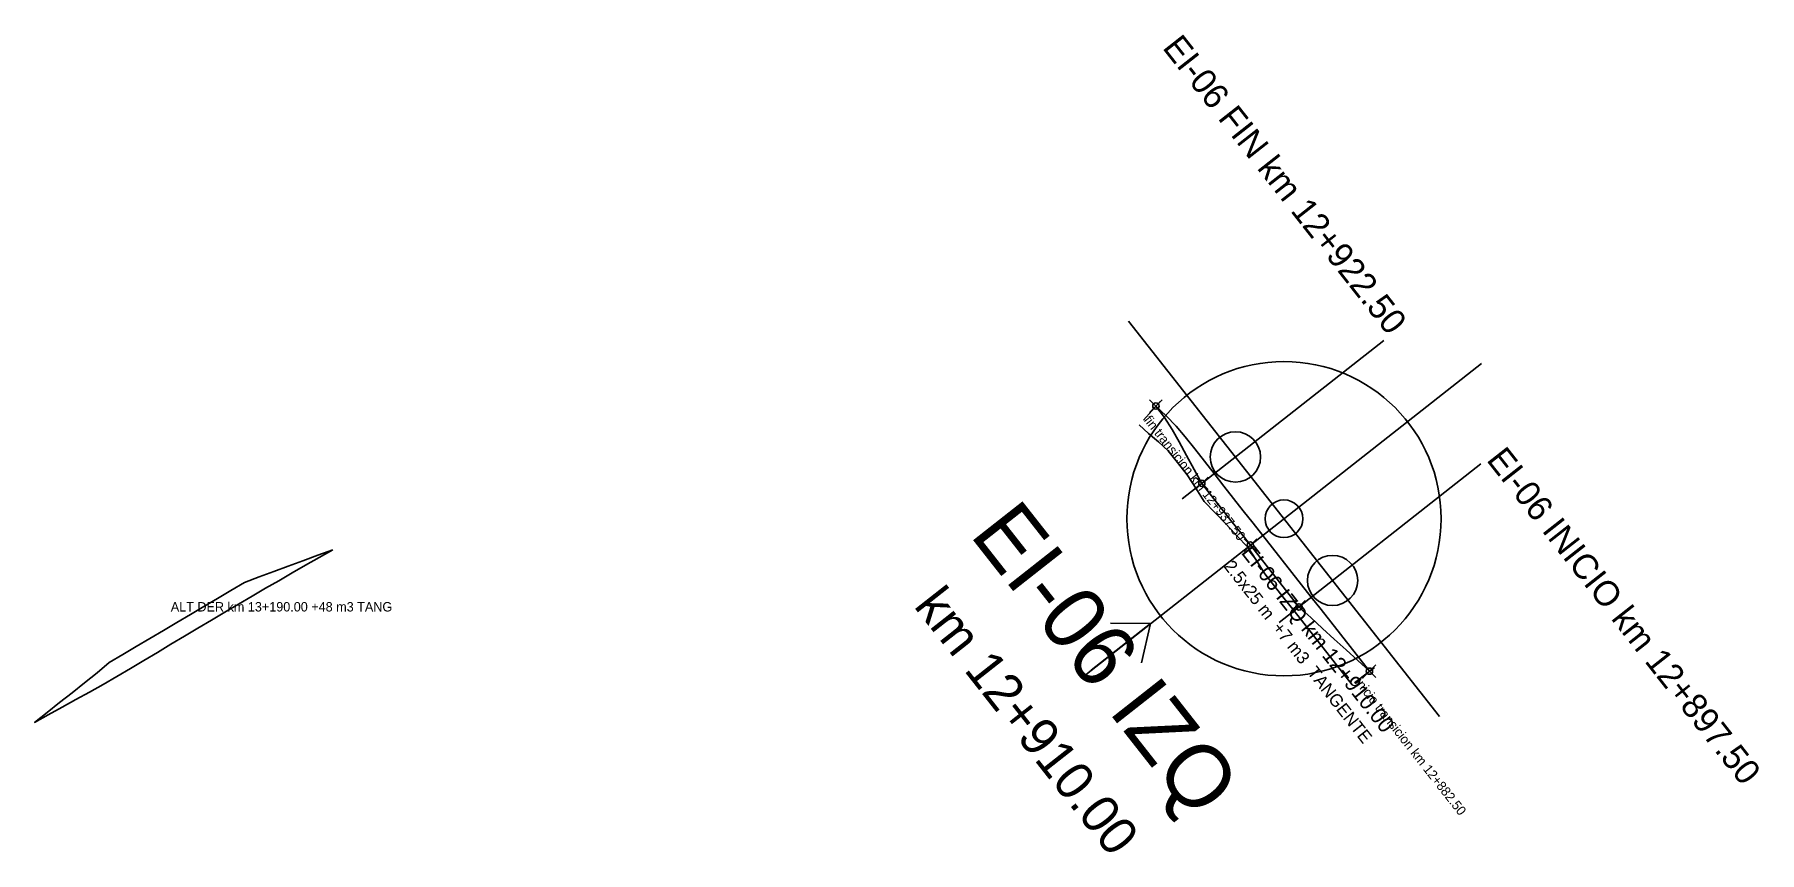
# Model space of a CAD drawing. Extents: x 598419 to 612853, y 9471396 to 9478612.
# Drawn here: x 606269.3 to 606543.8, y 9473279.8 to 9473410 of the extents above; entities that cross this region are included whole.
import ezdxf
from ezdxf.enums import TextEntityAlignment as Align

# ---------------------------------------------------------------- set-up
doc = ezdxf.new("R2010")
doc.units = 0
doc.header["$PDMODE"] = 35
doc.header["$PDSIZE"] = 1
for name, color, linetype in [('ENSANCHE_ALTERNATIVAS', 8, 'CONTINUOUS'), ('ENSANCHE_IZQ', 1, 'CONTINUOUS'), ('ENSANCHE_IZQ_BORDE_3D', 1, 'CONTINUOUS'), ('ENSANCHE_IZQ_MARCA', 1, 'CONTINUOUS'), ('ENSANCHE_IZQ_PUNTOS', 1, 'CONTINUOUS'), ('ENSANCHE_IZQ_TALUD', 1, 'CONTINUOUS'), ('ENSANCHE_IZQ_TEXTO', 1, 'CONTINUOUS')]:
    doc.layers.add(name, color=color, linetype=linetype)

msp = doc.modelspace()

# ---------------------------------------------------------------- texts
at = {"layer": 'ENSANCHE_ALTERNATIVAS'}
msp.add_text('ALT DER km 13+190.00 +48 m3 TANG', height=1.5, dxfattribs=at).set_placement((606290.9934, 9473318.1587))
at = {"layer": 'ENSANCHE_IZQ_MARCA'}
msp.add_text('EI-06 FIN km 12+922.50', height=4, rotation=-51.8296, dxfattribs=at).set_placement((606484.7607, 9473361.9057), align=Align.RIGHT)
msp.add_text('EI-06 INICIO km 12+897.50', height=4, rotation=-51.8296, dxfattribs=at).set_placement((606500.2108, 9473342.2513))
for s, height, p in [('EI-06 IZQ', 10, (606435.8811, 9473307.5823)), ('km 12+910.00', 6, (606424.8747, 9473298.9302))]:
    msp.add_text(s, height=height, rotation=-51.8296, dxfattribs=at).set_placement(p, align=Align.CENTER)
at = {"layer": 'ENSANCHE_IZQ_TEXTO'}
for s, height, p in [('fin transicion km 12+937.50', 1.5, (606445.736, 9473348.6023)), ('EI-06 IZQ km 12+910.00', 2.5, (606461.196, 9473327.482)), ('2.5x25 m  +7 m3  TANGENTE', 2, (606458.4444, 9473325.319)), ('inicio transicion km 12+882.50', 1.5, (606479.3407, 9473306.8219))]:
    msp.add_text(s, height=height, rotation=-51.8296, dxfattribs=at).set_placement(p)

# ---------------------------------------------------------------- linework, layer by layer
at = {"layer": 'ENSANCHE_ALTERNATIVAS'}
msp.add_lwpolyline([(606316.8011, 9473327.9596), (606314.6148, 9473326.7443), (606312.4303, 9473325.5259), (606310.3187, 9473324.2847), (606308.1992, 9473323.0633), (606306.0662, 9473321.8656), (606303.9145, 9473320.6014), (606301.7638, 9473319.3242), (606299.6131, 9473318.0469), (606297.4624, 9473316.7697), (606295.3117, 9473315.4924), (606293.161, 9473314.2151), (606291.0103, 9473312.9379), (606288.8596, 9473311.6606), (606286.7089, 9473310.3833), (606284.5582, 9473309.1061), (606282.4075, 9473307.8288), (606280.2549, 9473306.555), (606278.07, 9473305.3398), (606275.8792, 9473304.1356), (606273.6883, 9473302.9314), (606271.4975, 9473301.7271), (606269.3066, 9473300.5229), (606269.3066, 9473300.5229), (606271.2968, 9473302.0923), (606273.2869, 9473303.6617), (606275.2771, 9473305.231), (606277.2672, 9473306.8004), (606279.2514, 9473308.3807), (606281.2032, 9473310.0197), (606283.3539, 9473311.2969), (606285.5046, 9473312.5742), (606287.6554, 9473313.8515), (606289.8061, 9473315.1287), (606291.9568, 9473316.406), (606294.1075, 9473317.6832), (606296.2582, 9473318.9605), (606298.4089, 9473320.2378), (606300.5596, 9473321.515), (606302.7103, 9473322.7923), (606305.0603, 9473323.69), (606307.3763, 9473324.5126), (606309.688, 9473325.3639), (606312.0014, 9473326.2404), (606314.4003, 9473327.1015), (606316.8011, 9473327.9596)], close=True, dxfattribs=at)
at = {"layer": 'ENSANCHE_IZQ'}
msp.add_lwpolyline([(606481.7104, 9473308.6617), (606480.1838, 9473310.6086), (606478.6388, 9473312.574), (606477.0938, 9473314.5395), (606475.5488, 9473316.5049), (606474.0038, 9473318.4704), (606472.4588, 9473320.4358), (606470.9138, 9473322.4012), (606469.3688, 9473324.3667), (606467.8238, 9473326.3321), (606466.2788, 9473328.2976), (606464.7338, 9473330.263), (606463.1888, 9473332.2284), (606461.6438, 9473334.1939), (606460.0987, 9473336.1593), (606458.5537, 9473338.1248), (606457.0087, 9473340.0902), (606455.4637, 9473342.0556), (606453.9187, 9473344.0211), (606452.4024, 9473345.9425), (606450.9344, 9473347.6617), (606449.3745, 9473349.2979), (606447.7272, 9473350.8463), (606447.7272, 9473350.8463), (606449.081, 9473349.0021), (606450.3156, 9473347.1036), (606451.4291, 9473345.1581), (606452.6084, 9473342.9911), (606453.8259, 9473340.7681), (606455.0433, 9473338.5452), (606456.5883, 9473336.5797), (606458.1333, 9473334.6143), (606459.6783, 9473332.6489), (606461.2233, 9473330.6834), (606462.7683, 9473328.718), (606464.3133, 9473326.7525), (606465.8583, 9473324.7871), (606467.4034, 9473322.8217), (606468.9484, 9473320.8562), (606470.4934, 9473318.8908), (606472.3659, 9473317.1829), (606474.2385, 9473315.4749), (606476.1111, 9473313.767), (606477.9837, 9473312.059), (606479.8563, 9473310.3511), (606481.7104, 9473308.6617)], close=True, dxfattribs=at)
at = {"layer": 'ENSANCHE_IZQ_BORDE_3D'}
msp.add_polyline3d([(606481.7104, 9473308.6617, 650.0266), (606479.8563, 9473310.3511, 649.773), (606477.9837, 9473312.059, 649.5205), (606476.1111, 9473313.767, 649.2692), (606474.2385, 9473315.4749, 649.019), (606472.3659, 9473317.1829, 648.77), (606470.4934, 9473318.8908, 648.5222), (606468.9484, 9473320.8562, 648.2839), (606467.4034, 9473322.8217, 648.0462), (606465.8583, 9473324.7871, 647.8085), (606464.3133, 9473326.7525, 647.5708), (606462.7683, 9473328.718, 647.3331), (606461.2233, 9473330.6834, 647.0954), (606459.6783, 9473332.6489, 646.8577), (606458.1333, 9473334.6143, 646.62), (606456.5883, 9473336.5797, 646.3823), (606455.0433, 9473338.5452, 646.1446), (606453.8259, 9473340.7681, 645.9152), (606452.6084, 9473342.9911, 645.6858), (606451.4291, 9473345.1581, 645.4564), (606450.3156, 9473347.1036, 645.227), (606449.081, 9473349.0021, 644.9977), (606447.7272, 9473350.8463, 644.7684)], dxfattribs=at)
at = {"layer": 'ENSANCHE_IZQ_MARCA'}
for p, q in [((606492.8344, 9473301.4734), (606443.3942, 9473364.3674)), ((606483.9746, 9473361.2877), (606451.8986, 9473336.0732)), ((606436.6673, 9473308.2003), (606499.5614, 9473357.6405)), ((606448.3909, 9473351.5943), (606445.736, 9473348.6023)), ((606499.4246, 9473341.6333), (606467.3487, 9473316.4188)), ((606446.8876, 9473316.2343), (606437.4535, 9473308.8183)), ((606446.8876, 9473316.2343), (606440.4847, 9473316.289)), ((606446.8876, 9473316.2343), (606445.4287, 9473309.9996)), ((606482.5003, 9473309.2749), (606479.3407, 9473306.8219))]:
    msp.add_line(p, q, dxfattribs=at)
for centre, radius in [((606468.1143, 9473332.9204), 25), ((606460.3893, 9473342.7476), 4), ((606468.1143, 9473332.9204), 3), ((606475.8394, 9473323.0932), 4)]:
    msp.add_circle(centre, radius, dxfattribs=at)
at = {"layer": 'ENSANCHE_IZQ_PUNTOS'}
for p in [(606447.7272, 9473350.8463, 644.7684), (606455.0433, 9473338.5452, 646.1446), (606462.7683, 9473328.718, 647.3331), (606470.4934, 9473318.8908, 648.5222), (606481.7104, 9473308.6617, 650.0266)]:
    msp.add_point(p, dxfattribs=at)
at = {"layer": 'ENSANCHE_IZQ_TALUD'}
msp.add_lwpolyline([(606478.9464, 9473306.5158), (606477.4322, 9473308.4456), (606475.8872, 9473310.411), (606474.3422, 9473312.3765), (606472.7972, 9473314.3419), (606471.2522, 9473316.3073), (606469.7072, 9473318.2728), (606468.1622, 9473320.2382), (606466.6172, 9473322.2037), (606465.0722, 9473324.1691), (606463.7237, 9473326.289), (606462.3752, 9473328.409), (606460.6337, 9473330.2199), (606458.8921, 9473332.0309), (606457.1506, 9473333.8418), (606455.409, 9473335.6527), (606454.0606, 9473337.7727), (606452.7121, 9473339.8926), (606451.1664, 9473341.8575), (606449.6773, 9473343.7462), (606448.1504, 9473345.1506), (606446.5576, 9473346.458), (606445.0712, 9473347.8531)], dxfattribs=at)

msp.set_redraw_order([(e.dxf.handle, doc.entitydb.next_handle()) for e in msp.query("TEXT MTEXT ATTDEF DIMENSION ARC_DIMENSION")])  # texts and dimensions are drawn at this point

doc.saveas('drawing.dxf')
